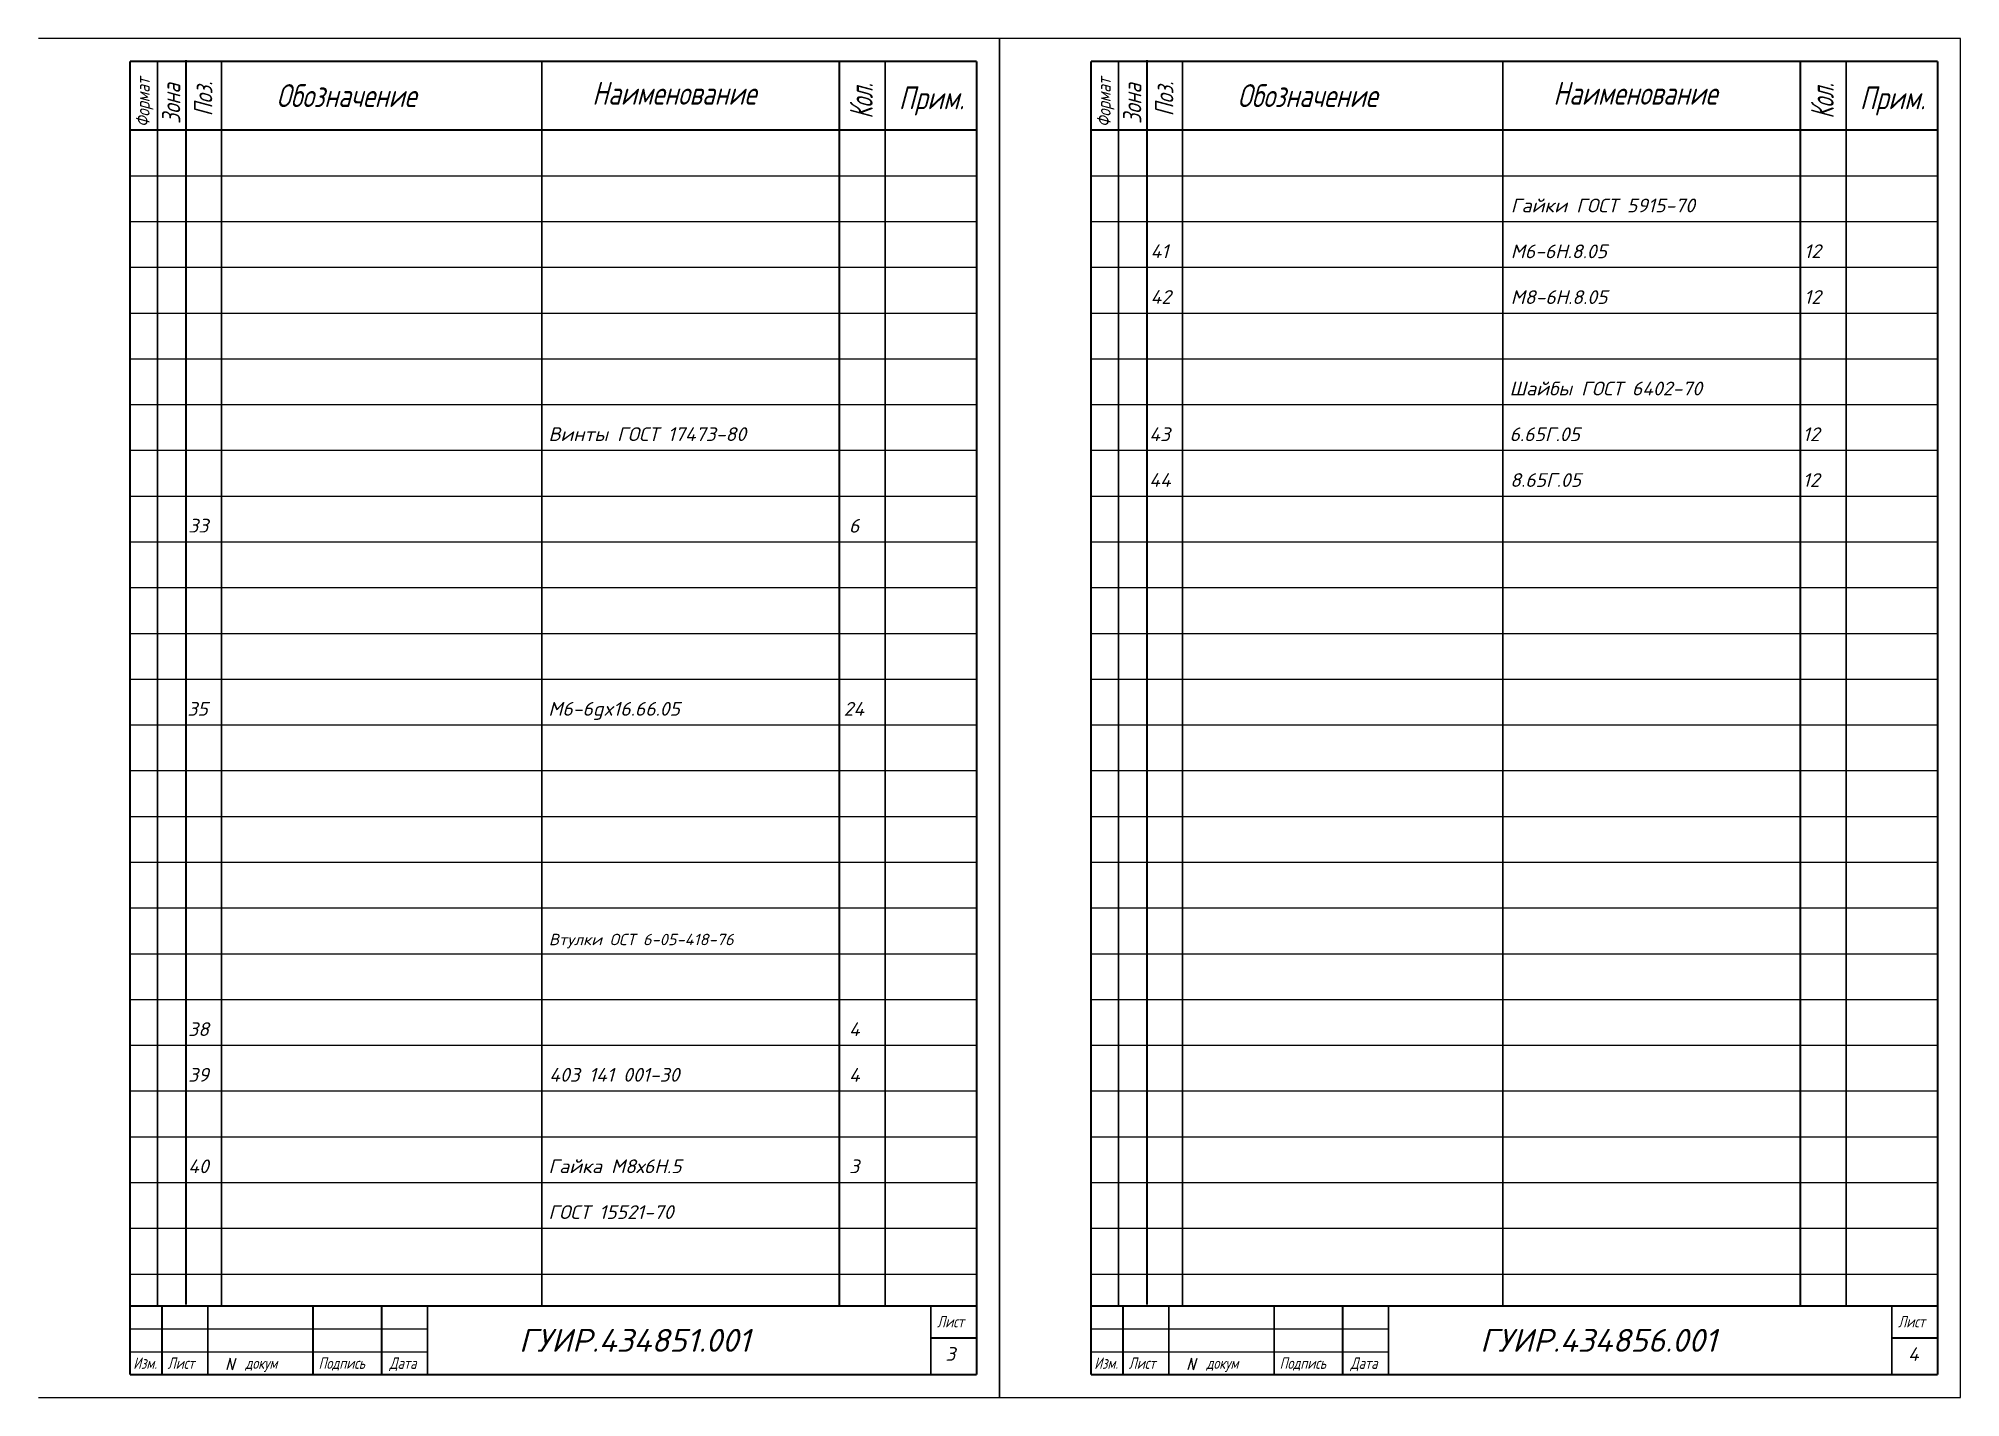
# Model space of a CAD drawing. Header units: millimetres. Extents: x 10739 to 32134, y 609 to 16625.
# Drawn here: x 29675.8 to 30095.8, y 3500 to 3797 of the extents above; entities that cross this region are included whole.
import ezdxf

# ---------------------------------------------------------------- set-up
doc = ezdxf.new("R2010")
doc.units = ezdxf.units.MM
doc.layers.add('A', color=7, linetype='Continuous')
doc.layers.add('Текст', color=3, linetype='Continuous')
doc.styles.add('ADRF1', font='romans', dxfattribs={"oblique": 15})
doc.styles.add('RUS', font='txt.shx', dxfattribs={"width": 0.6, "oblique": 15, "height": 4})

msp = doc.modelspace()

# ---------------------------------------------------------------- texts
at = {"color": 7, "style": 'RUS', "oblique": 15, "width": 0.75}
for s, p in [('Лист', (29872.14298, 3515.38161)), ('Лист', (30082.14298, 3515.38161)), ('Изм.', (29696.49262, 3506.29944)), ('Лист', (29703.99262, 3506.29944)), ('докум', (29720.99262, 3506.29944)), ('Подпись', (29736.99262, 3506.29944)), ('Дата', (29752.49262, 3506.29944)), ('Изм.', (29906.49262, 3506.29944)), ('Лист', (29913.99262, 3506.29944)), ('докум', (29930.99262, 3506.29944)), ('Подпись', (29946.99262, 3506.29944)), ('Дата', (29962.49262, 3506.29944))]:
    msp.add_text(s, height=2.5, dxfattribs=at).set_placement(p)
at = {"layer": 'A', "color": 7, "style": 'RUS', "oblique": 15}
for s, height, width, p in [('Формат', 3, 0.75, (29700.08661, 3777.63081)), ('Формат', 3, 0.75, (29910.08661, 3777.63081)), ('Зона', 4, 0.75, (29706.78758, 3778.36381)), ('Поз.', 4, 0.75, (29713.78758, 3780.03048)), ('Кол.', 5, 0.6, (29858.09028, 3779.49641)), ('Зона', 4, 0.75, (29916.78758, 3778.36381)), ('Поз.', 4, 0.75, (29923.78758, 3780.03048)), ('Кол.', 5, 0.6, (30068.09028, 3779.49641))]:
    msp.add_text(s, height=height, rotation=90, dxfattribs=dict(at, width=width)).set_placement(p)
at = {"layer": 'A', "color": 7, "style": 'RUS', "oblique": 15, "width": 0.75}
for s, p in [('Обозначение', (29727.78758, 3782.03048)), ('Наименование', (29796.78758, 3782.5496)), ('Прим.', (29863.78758, 3781.5496)), ('Обозначение', (29937.78758, 3782.03048)), ('Наименование', (30006.78758, 3782.5496)), ('Прим.', (30073.78758, 3781.5496))]:
    msp.add_text(s, height=5, dxfattribs=at).set_placement(p)
at = {"layer": 'Текст', "color": 7, "style": 'ADRF1', "oblique": 15}
for s, height, p in [('Гайки ГОСТ 5915-70', 3, (29997.51169, 3759.03048)), ('41', 3, (29918.78758, 3749.03048)), ('M6-6H.8.05', 3, (29997.50597, 3749.00288)), ('12', 3, (30061.57815, 3749.03048)), ('42', 3, (29918.78758, 3739.03048)), ('M8-6H.8.05', 3, (29997.50597, 3739.00288)), ('12', 3, (30061.57815, 3739.03048)), ('Шайбы ГОСТ 6402-70', 3, (29997.22927, 3719.03048)), ('Винты ГОСТ 17473-80', 3, (29787.22927, 3709.05807)), ('43', 3, (29918.51353, 3709.03048)), ('6.65Г.05', 3, (29997.22927, 3709.03048)), ('12', 3, (30061.28833, 3709.03048)), ('44', 3, (29918.49776, 3699.03048)), ('8.65Г.05', 3, (29997.37119, 3699.03048)), ('12', 3, (30061.28833, 3699.03048)), ('33', 3, (29708.52388, 3689.05807)), ('6', 3, (29852.88566, 3689.03048)), ('35', 3, (29708.32503, 3649.03048)), ('M6-6gx16.66.05', 3, (29787.21615, 3649.03048)), ('24', 3, (29851.72503, 3649.03048)), ('Втулки ОСТ 6-05-418-76', 2.5, (29787.32232, 3598.87805)), ('38', 3, (29708.49991, 3579.03836)), ('4', 3, (29852.90142, 3579.03048)), ('39', 3, (29708.50811, 3569.05807)), ('403 141 001-30', 3, (29787.39533, 3569.05807)), ('4', 3, (29852.90142, 3569.03048)), ('40', 3, (29708.50811, 3549.05807)), ('Гайка М8х6Н.5', 3, (29787.22188, 3549.0699)), ('3', 3, (29852.94257, 3549.05807)), ('ГОСТ 15521-70', 3, (29787.22188, 3539.05807)), ('ГУИР.434851.001', 5, (29780.78758, 3510.03048)), ('ГУИР.434856.001', 5, (29990.78758, 3510.03048)), ('3', 3, (29873.94257, 3508.05807)), ('4', 3, (30084.30335, 3508.03048))]:
    msp.add_text(s, height=height, dxfattribs=at).set_placement(p)

# ---------------------------------------------------------------- linework, layer by layer
at = {"color": 7}
for p, q in [((29785.78758, 3792.03048), (29848.57604, 3792.03048)), ((29695.78758, 3767.03048), (29880.78758, 3767.03048)), ((29905.78758, 3767.03048), (30090.78758, 3767.03048)), ((29695.78758, 3757.03048), (29880.78758, 3757.03048)), ((29905.78758, 3757.03048), (30090.78758, 3757.03048)), ((29695.78758, 3747.03048), (29880.78758, 3747.03048)), ((29905.78758, 3747.03048), (30090.78758, 3747.03048)), ((29695.78758, 3737.03048), (29880.78758, 3737.03048)), ((29905.78758, 3737.03048), (30090.78758, 3737.03048)), ((29695.78758, 3727.03048), (29880.78758, 3727.03048)), ((29905.78758, 3727.03048), (30090.78758, 3727.03048)), ((29695.78758, 3717.03048), (29880.78758, 3717.03048)), ((29905.78758, 3717.03048), (30090.78758, 3717.03048)), ((29695.78758, 3707.03048), (29880.78758, 3707.03048)), ((29905.78758, 3707.03048), (30090.78758, 3707.03048)), ((29695.78758, 3697.03048), (29880.78758, 3697.03048)), ((29905.78758, 3697.03048), (30090.78758, 3697.03048)), ((29695.78758, 3687.03048), (29880.78758, 3687.03048)), ((29905.78758, 3687.03048), (30090.78758, 3687.03048)), ((29695.78758, 3677.03048), (29880.78758, 3677.03048)), ((29905.78758, 3677.03048), (30090.78758, 3677.03048)), ((29695.78758, 3667.03048), (29880.78758, 3667.03048)), ((29905.78758, 3667.03048), (30090.78758, 3667.03048)), ((29695.78758, 3657.03048), (29880.78758, 3657.03048)), ((29905.78758, 3657.03048), (30090.78758, 3657.03048)), ((29695.78758, 3647.03048), (29880.78758, 3647.03048)), ((29905.78758, 3647.03048), (30090.78758, 3647.03048)), ((29695.78758, 3637.03048), (29880.78758, 3637.03048)), ((29905.78758, 3637.03048), (30090.78758, 3637.03048)), ((29695.78758, 3627.03048), (29880.78758, 3627.03048)), ((29905.78758, 3627.03048), (30090.78758, 3627.03048)), ((29695.78758, 3617.03048), (29880.78758, 3617.03048)), ((29905.78758, 3617.03048), (30090.78758, 3617.03048)), ((29695.78758, 3607.03048), (29880.78758, 3607.03048)), ((29905.78758, 3607.03048), (30090.78758, 3607.03048)), ((29695.78758, 3597.03048), (29880.78758, 3597.03048)), ((29905.78758, 3597.03048), (30090.78758, 3597.03048)), ((29695.78758, 3587.03048), (29880.78758, 3587.03048)), ((29905.78758, 3587.03048), (30090.78758, 3587.03048)), ((29695.78758, 3577.03048), (29880.78758, 3577.03048)), ((29905.78758, 3577.03048), (30090.78758, 3577.03048)), ((29695.78758, 3567.03048), (29880.78758, 3567.03048)), ((29905.78758, 3567.03048), (30090.78758, 3567.03048)), ((29695.78758, 3557.03048), (29880.78758, 3557.03048)), ((29905.78758, 3557.03048), (30090.78758, 3557.03048)), ((29695.78758, 3547.03048), (29880.78758, 3547.03048)), ((29905.78758, 3547.03048), (30090.78758, 3547.03048)), ((29695.78758, 3537.03048), (29880.78758, 3537.03048)), ((29905.78758, 3537.03048), (30090.78758, 3537.03048)), ((29695.78758, 3527.03048), (29880.78758, 3527.03048)), ((29905.78758, 3527.03048), (30090.78758, 3527.03048)), ((29830.78758, 3520.03048), (29880.78758, 3520.03048)), ((30040.78758, 3520.03048), (30090.78758, 3520.03048)), ((29695.78758, 3515.03048), (29760.78758, 3515.03048)), ((29905.78758, 3515.03048), (29970.78758, 3515.03048)), ((29695.78758, 3510.03048), (29760.78758, 3510.03048)), ((29717.70652, 3508.65908), (29716.96674, 3506.08915)), ((29718.20001, 3506.07956), (29717.70652, 3508.65908)), ((29718.20001, 3506.07956), (29718.95922, 3508.65731)), ((29905.78758, 3510.03048), (29970.78758, 3510.03048)), ((29927.70652, 3508.65908), (29926.96674, 3506.08915)), ((29928.20001, 3506.07956), (29927.70652, 3508.65908)), ((29928.20001, 3506.07956), (29928.95922, 3508.65731))]:
    msp.add_line(p, q, dxfattribs=at)
at = {"color": 7, "const_width": 0.4}
for points in [[(29880.78758, 3792.03048), (29695.78758, 3792.03048)], [(29695.78758, 3792.03048), (29695.78758, 3505.03048)], [(29701.78758, 3792.03048), (29701.78758, 3520.03048)], [(29708.02818, 3792.30016), (29708.02818, 3520.30016)], [(29715.78758, 3792.03048), (29715.78758, 3520.03048)], [(29785.78758, 3792.03048), (29785.78758, 3520.03048)], [(29850.78758, 3792.03048), (29850.78758, 3520.03048)], [(29860.78758, 3792.03048), (29860.78758, 3520.03048)], [(29880.78758, 3505.03048), (29880.78758, 3792.03048)], [(30090.78758, 3792.03048), (29905.78758, 3792.03048)], [(29905.78758, 3792.03048), (29905.78758, 3505.03048)], [(29911.78758, 3792.03048), (29911.78758, 3520.03048)], [(29918.02818, 3792.30016), (29918.02818, 3520.30016)], [(29925.78758, 3792.03048), (29925.78758, 3520.03048)], [(29995.78758, 3792.03048), (29995.78758, 3520.03048)], [(30060.78758, 3792.03048), (30060.78758, 3520.03048)], [(30070.78758, 3792.03048), (30070.78758, 3520.03048)], [(30090.78758, 3505.03048), (30090.78758, 3792.03048)], [(29695.78758, 3777.03048), (29880.78758, 3777.03048)], [(29905.78758, 3777.03048), (30090.78758, 3777.03048)], [(29695.78758, 3520.03048), (29880.78758, 3520.03048)], [(29702.78758, 3505.03048), (29702.78758, 3520.03048)], [(29712.78758, 3505.03048), (29712.78758, 3520.03048)], [(29735.78758, 3505.03048), (29735.78758, 3520.03048)], [(29750.78758, 3505.03048), (29750.78758, 3520.03048)], [(29760.78758, 3505.03048), (29760.78758, 3520.03048)], [(29870.78758, 3520.03048), (29870.78758, 3505.03048)], [(29905.78758, 3520.03048), (30090.78758, 3520.03048)], [(29912.78758, 3505.03048), (29912.78758, 3520.03048)], [(29922.78758, 3505.03048), (29922.78758, 3520.03048)], [(29945.78758, 3505.03048), (29945.78758, 3520.03048)], [(29960.78758, 3505.03048), (29960.78758, 3520.03048)], [(29970.78758, 3505.03048), (29970.78758, 3520.03048)], [(30080.78758, 3520.03048), (30080.78758, 3505.03048)], [(29870.78758, 3513.03048), (29880.78758, 3513.03048)], [(30080.78758, 3513.03048), (30090.78758, 3513.03048)], [(29695.78758, 3505.03048), (29880.78758, 3505.03048)], [(29905.78758, 3505.03048), (30090.78758, 3505.03048)]]:
    msp.add_lwpolyline(points, dxfattribs=at)
at = {"layer": 'A', "color": 7}
for p, q in [((29885.78758, 3797.03048), (29675.78758, 3797.03048)), ((29885.78758, 3500.03048), (29885.78758, 3797.03048)), ((30095.78758, 3797.03048), (29885.78758, 3797.03048)), ((29885.78758, 3797.03048), (29885.78758, 3500.03048)), ((30095.78758, 3500.03048), (30095.78758, 3797.03048)), ((29675.78758, 3500.03048), (29885.78758, 3500.03048)), ((29885.78758, 3500.03048), (30095.78758, 3500.03048))]:
    msp.add_line(p, q, dxfattribs=at)

msp.set_redraw_order([(e.dxf.handle, doc.entitydb.next_handle()) for e in msp.query("TEXT MTEXT ATTDEF DIMENSION ARC_DIMENSION")])  # texts and dimensions are drawn at this point

doc.saveas('drawing.dxf')
